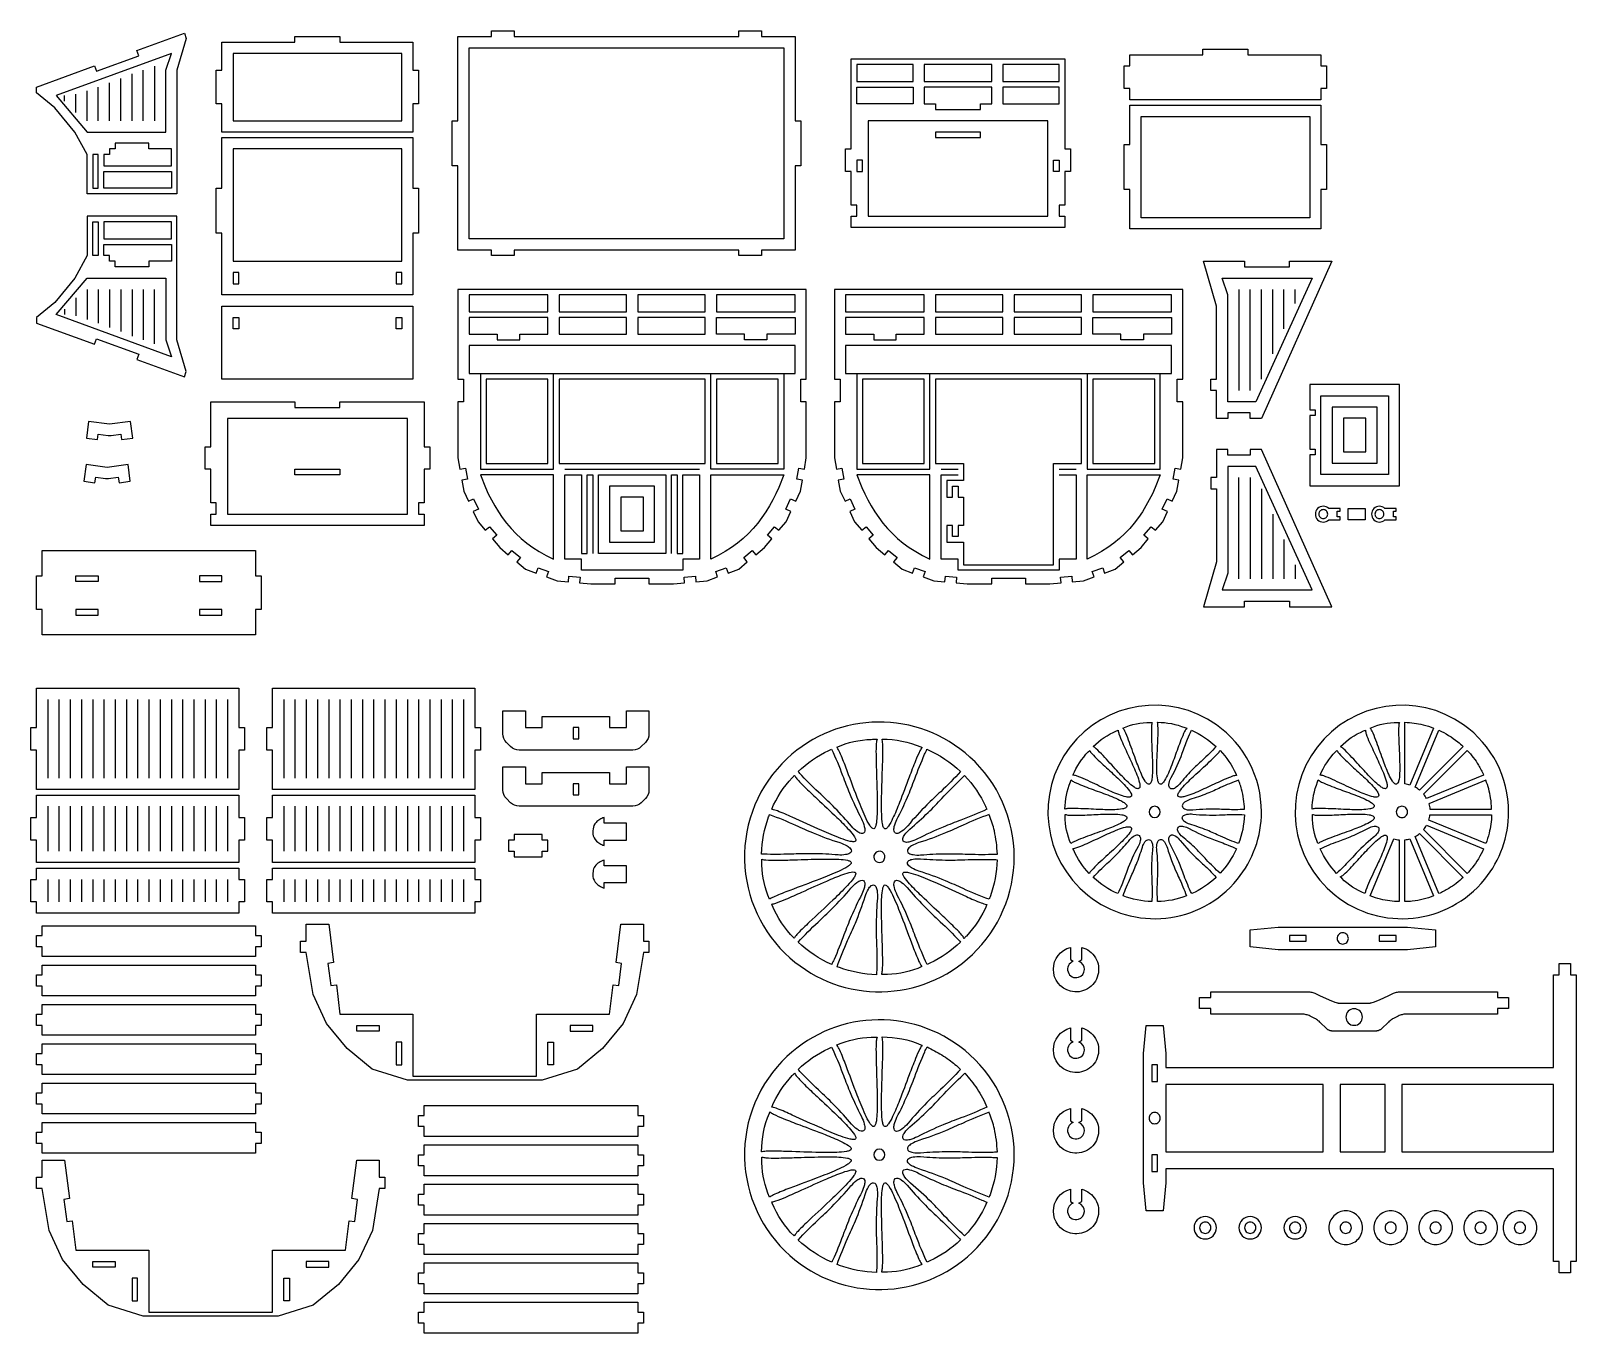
# Model space of a CAD drawing. Extents: x 67.1 to 101.4, y 38.5 to 67.5.
import ezdxf

# ---------------------------------------------------------------- set-up
doc = ezdxf.new("R2010")
doc.units = 0
doc.header["$MEASUREMENT"] = 0
doc.layers.get('0').update_dxf_attribs({"linetype": 'CONTINUOUS'})
doc.layers.add('ENGRAVE', color=1, linetype='CONTINUOUS')

msp = doc.modelspace()

# ---------------------------------------------------------------- linework, layer by layer
for points in [[(68.323, 63.883), (68.323, 64.758), (68.049, 65.256), (67.603, 65.797), (67.198, 66.133), (67.198, 66.258), (68.49, 66.728), (68.533, 66.611), (69.473, 66.953), (69.43, 67.07), (70.487, 67.455), (70.53, 67.338), (70.323, 66.633), (70.323, 63.883)], [(71.323, 65.258), (71.323, 65.883), (71.198, 65.883), (71.198, 66.633), (71.323, 66.633), (71.323, 67.258), (72.948, 67.258), (72.948, 67.383), (73.948, 67.383), (73.948, 67.258), (75.573, 67.258), (75.573, 66.633), (75.698, 66.633), (75.698, 65.883), (75.573, 65.883), (75.573, 65.258)], [(76.573, 62.633), (76.573, 64.508), (76.448, 64.508), (76.448, 65.508), (76.573, 65.508), (76.573, 67.383), (77.323, 67.383), (77.323, 67.508), (77.823, 67.508), (77.823, 67.383), (82.823, 67.383), (82.823, 67.508), (83.323, 67.508), (83.323, 67.383), (84.076, 67.383), (84.076, 65.508), (84.201, 65.508), (84.201, 64.508), (84.076, 64.508), (84.076, 62.633), (83.323, 62.633), (83.323, 62.508), (82.823, 62.508), (82.823, 62.633), (77.823, 62.633), (77.823, 62.508), (77.323, 62.508), (77.323, 62.633)], [(91.522, 65.978), (91.522, 66.228), (91.397, 66.228), (91.397, 66.728), (91.522, 66.728), (91.522, 66.978), (93.147, 66.978), (93.147, 67.103), (94.147, 67.103), (94.147, 66.978), (95.772, 66.978), (95.772, 66.728), (95.897, 66.728), (95.897, 66.228), (95.772, 66.228), (95.772, 65.978)], [(85.323, 63.133), (85.323, 63.383), (85.448, 63.383), (85.448, 63.633), (85.323, 63.633), (85.323, 64.383), (85.198, 64.383), (85.198, 64.883), (85.323, 64.883), (85.323, 66.883), (90.073, 66.883), (90.073, 64.883), (90.198, 64.883), (90.198, 64.383), (90.073, 64.383), (90.073, 63.633), (89.948, 63.633), (89.948, 63.383), (90.073, 63.383), (90.073, 63.133)], [(85.448, 66.758), (85.448, 66.383), (86.698, 66.383), (86.698, 66.758)], [(86.948, 66.758), (86.948, 66.383), (88.448, 66.383), (88.448, 66.758)], [(88.698, 66.758), (88.698, 66.383), (89.948, 66.383), (89.948, 66.758)], [(85.448, 66.258), (86.698, 66.258), (86.698, 65.883), (85.448, 65.883)], [(86.948, 66.258), (86.948, 65.883), (87.198, 65.883), (87.198, 65.758), (88.198, 65.758), (88.198, 65.883), (88.448, 65.883), (88.448, 66.258)], [(88.698, 66.258), (88.698, 65.883), (89.948, 65.883), (89.948, 66.258)], [(91.522, 63.103), (91.522, 63.978), (91.397, 63.978), (91.397, 64.978), (91.522, 64.978), (91.522, 65.853), (95.772, 65.853), (95.772, 64.978), (95.897, 64.978), (95.897, 63.978), (95.772, 63.978), (95.772, 63.103)], [(70.198, 64.508), (70.198, 64.883), (69.698, 64.883), (69.698, 65.008), (68.948, 65.008), (68.948, 64.883), (68.823, 64.883), (68.823, 64.758), (68.698, 64.758), (68.698, 64.508)], [(71.323, 61.633), (71.323, 63.008), (71.198, 63.008), (71.198, 64.008), (71.323, 64.008), (71.323, 65.133), (75.573, 65.133), (75.573, 64.008), (75.698, 64.008), (75.698, 63.008), (75.573, 63.008), (75.573, 61.633)], [(87.198, 65.258), (87.198, 65.133), (88.198, 65.133), (88.198, 65.258)], [(68.448, 64.758), (68.448, 64.008), (68.573, 64.008), (68.573, 64.758)], [(85.448, 64.633), (85.448, 64.383), (85.573, 64.383), (85.573, 64.633)], [(89.948, 64.383), (89.823, 64.383), (89.823, 64.633), (89.948, 64.633)], [(68.698, 64.008), (68.698, 64.383), (70.198, 64.383), (70.198, 64.008)], [(68.323, 63.383), (68.323, 62.508), (68.049, 62.01), (67.603, 61.469), (67.198, 61.133), (67.198, 61.008), (68.49, 60.538), (68.533, 60.655), (69.473, 60.313), (69.43, 60.196), (70.487, 59.811), (70.53, 59.928), (70.323, 60.633), (70.323, 63.383)], [(68.448, 62.508), (68.448, 63.258), (68.573, 63.258), (68.573, 62.508)], [(68.698, 63.258), (68.698, 62.883), (70.198, 62.883), (70.198, 63.258)], [(70.198, 62.758), (70.198, 62.383), (69.698, 62.383), (69.698, 62.258), (68.948, 62.258), (68.948, 62.383), (68.823, 62.383), (68.823, 62.508), (68.698, 62.508), (68.698, 62.758)], [(93.448, 58.883), (93.448, 59.508), (93.323, 59.508), (93.323, 59.758), (93.448, 59.758), (93.448, 61.383), (93.158, 62.383), (94.073, 62.383), (94.073, 62.258), (95.073, 62.258), (95.073, 62.383), (96.011, 62.383), (94.448, 58.883), (94.198, 58.883), (94.198, 59.008), (93.698, 59.008), (93.698, 58.883)], [(71.573, 61.883), (71.698, 61.883), (71.698, 62.133), (71.573, 62.133)], [(75.198, 62.133), (75.198, 61.883), (75.323, 61.883), (75.323, 62.133)], [(84.323, 58.008), (84.323, 59.258), (84.198, 59.258), (84.198, 59.758), (84.323, 59.758), (84.323, 61.758), (76.573, 61.758), (76.573, 59.758), (76.698, 59.758), (76.698, 59.258), (76.573, 59.258), (76.573, 58.008), (76.617, 57.762), (76.74, 57.784), (76.783, 57.537), (76.66, 57.516), (76.703, 57.269), (76.809, 57.043), (76.922, 57.096), (77.028, 56.869), (76.915, 56.816), (77.021, 56.59), (77.181, 56.398), (77.277, 56.479), (77.438, 56.287), (77.342, 56.207), (77.503, 56.015), (77.694, 55.854), (77.775, 55.95), (77.966, 55.79), (77.886, 55.694), (78.077, 55.533), (78.312, 55.448), (78.355, 55.565), (78.59, 55.48), (78.547, 55.362), (78.782, 55.277), (79.031, 55.255), (79.042, 55.379), (79.291, 55.357), (79.28, 55.233), (79.529, 55.211), (80.073, 55.211), (80.073, 55.336), (80.823, 55.336), (80.823, 55.211), (81.367, 55.211), (81.616, 55.233), (81.605, 55.357), (81.855, 55.379), (81.865, 55.255), (82.114, 55.277), (82.349, 55.362), (82.307, 55.48), (82.542, 55.565), (82.584, 55.448), (82.819, 55.533), (83.011, 55.694), (82.93, 55.79), (83.122, 55.95), (83.202, 55.854), (83.394, 56.015), (83.554, 56.207), (83.459, 56.287), (83.619, 56.479), (83.715, 56.398), (83.876, 56.59), (83.982, 56.816), (83.868, 56.869), (83.974, 57.096), (84.087, 57.043), (84.193, 57.269), (84.236, 57.516), (84.113, 57.537), (84.157, 57.784), (84.28, 57.762)], [(78.573, 61.258), (78.573, 61.633), (76.823, 61.633), (76.823, 61.258)], [(80.323, 61.258), (80.323, 61.633), (78.823, 61.633), (78.823, 61.258)], [(82.073, 61.258), (82.073, 61.633), (80.573, 61.633), (80.573, 61.258)], [(82.323, 61.258), (84.073, 61.258), (84.073, 61.633), (82.323, 61.633)], [(92.698, 58.008), (92.698, 59.258), (92.573, 59.258), (92.573, 59.758), (92.698, 59.758), (92.698, 61.758), (84.948, 61.758), (84.948, 59.758), (85.073, 59.758), (85.073, 59.258), (84.948, 59.258), (84.948, 58.008), (84.992, 57.762), (85.115, 57.784), (85.158, 57.537), (85.035, 57.516), (85.078, 57.269), (85.184, 57.043), (85.297, 57.096), (85.403, 56.869), (85.29, 56.816), (85.396, 56.59), (85.556, 56.398), (85.652, 56.479), (85.813, 56.287), (85.717, 56.207), (85.878, 56.015), (86.069, 55.854), (86.149, 55.95), (86.341, 55.79), (86.261, 55.694), (86.452, 55.533), (86.687, 55.448), (86.73, 55.565), (86.965, 55.48), (86.922, 55.362), (87.157, 55.277), (87.406, 55.255), (87.417, 55.379), (87.666, 55.357), (87.655, 55.233), (87.904, 55.211), (88.448, 55.211), (88.448, 55.336), (89.198, 55.336), (89.198, 55.211), (89.742, 55.211), (89.991, 55.233), (89.98, 55.357), (90.229, 55.379), (90.24, 55.255), (90.489, 55.277), (90.724, 55.362), (90.682, 55.48), (90.917, 55.565), (90.959, 55.448), (91.194, 55.533), (91.386, 55.694), (91.305, 55.79), (91.497, 55.95), (91.577, 55.854), (91.769, 56.015), (91.929, 56.207), (91.834, 56.287), (91.994, 56.479), (92.09, 56.398), (92.251, 56.59), (92.357, 56.816), (92.243, 56.869), (92.349, 57.096), (92.462, 57.043), (92.568, 57.269), (92.611, 57.516), (92.488, 57.537), (92.532, 57.784), (92.655, 57.762)], [(86.948, 61.258), (86.948, 61.633), (85.198, 61.633), (85.198, 61.258)], [(88.698, 61.258), (88.698, 61.633), (87.198, 61.633), (87.198, 61.258)], [(90.448, 61.258), (90.448, 61.633), (88.948, 61.633), (88.948, 61.258)], [(90.698, 61.258), (92.448, 61.258), (92.448, 61.633), (90.698, 61.633)], [(71.323, 59.758), (71.323, 61.383), (75.573, 61.383), (75.573, 59.758)], [(71.573, 60.883), (71.573, 61.133), (71.698, 61.133), (71.698, 60.883)], [(75.198, 60.883), (75.198, 61.133), (75.323, 61.133), (75.323, 60.883)], [(76.823, 61.133), (76.823, 60.758), (77.448, 60.758), (77.448, 60.633), (77.948, 60.633), (77.948, 60.758), (78.573, 60.758), (78.573, 61.133)], [(78.823, 61.133), (78.823, 60.758), (80.323, 60.758), (80.323, 61.133)], [(80.573, 61.133), (80.573, 60.758), (82.073, 60.758), (82.073, 61.133)], [(84.073, 61.133), (84.073, 60.758), (83.448, 60.758), (83.448, 60.633), (82.948, 60.633), (82.948, 60.758), (82.323, 60.758), (82.323, 61.133)], [(85.198, 61.133), (85.198, 60.758), (85.823, 60.758), (85.823, 60.633), (86.323, 60.633), (86.323, 60.758), (86.948, 60.758), (86.948, 61.133)], [(87.198, 61.133), (87.198, 60.758), (88.698, 60.758), (88.698, 61.133)], [(88.948, 61.133), (88.948, 60.758), (90.448, 60.758), (90.448, 61.133)], [(92.448, 61.133), (92.448, 60.758), (91.823, 60.758), (91.823, 60.633), (91.323, 60.633), (91.323, 60.758), (90.698, 60.758), (90.698, 61.133)], [(77.198, 59.758), (77.198, 57.883), (78.573, 57.883), (78.573, 59.758)], [(78.823, 59.758), (78.823, 57.883), (82.073, 57.883), (82.073, 59.758)], [(82.323, 59.758), (82.323, 57.883), (83.698, 57.883), (83.698, 59.758)], [(85.573, 59.758), (85.573, 57.883), (86.948, 57.883), (86.948, 59.758)], [(87.198, 59.758), (87.198, 57.883), (87.823, 57.883), (87.823, 57.508), (87.448, 57.508), (87.448, 57.133), (87.573, 57.133), (87.573, 57.383), (87.698, 57.383), (87.698, 57.133), (87.823, 57.133), (87.823, 56.508), (87.698, 56.508), (87.698, 56.258), (87.573, 56.258), (87.573, 56.508), (87.448, 56.508), (87.448, 56.133), (87.823, 56.133), (87.823, 55.633), (89.823, 55.633), (89.823, 57.883), (90.448, 57.883), (90.448, 59.758)], [(90.698, 59.758), (90.698, 57.883), (92.073, 57.883), (92.073, 59.758)], [(97.522, 59.641), (95.522, 59.641), (95.522, 59.079), (95.647, 59.079), (95.647, 58.954), (95.522, 58.954), (95.522, 58.204), (95.647, 58.204), (95.647, 58.079), (95.522, 58.079), (95.522, 57.391), (97.522, 57.391)], [(71.073, 56.508), (71.073, 56.758), (71.198, 56.758), (71.198, 57.008), (71.073, 57.008), (71.073, 57.758), (70.948, 57.758), (70.948, 58.258), (71.073, 58.258), (71.073, 59.258), (72.948, 59.258), (72.948, 59.133), (73.948, 59.133), (73.948, 59.258), (75.823, 59.258), (75.823, 58.258), (75.948, 58.258), (75.948, 57.758), (75.823, 57.758), (75.823, 57.008), (75.698, 57.008), (75.698, 56.758), (75.823, 56.758), (75.823, 56.508)], [(68.856, 58.51), (69.075, 58.539), (69.092, 58.415), (69.34, 58.448), (69.291, 58.82), (68.824, 58.758), (68.357, 58.82), (68.308, 58.448), (68.556, 58.415), (68.572, 58.539), (68.791, 58.51)], [(93.448, 58.196), (93.448, 57.571), (93.323, 57.571), (93.323, 57.321), (93.448, 57.321), (93.448, 55.696), (93.158, 54.696), (94.073, 54.696), (94.073, 54.821), (95.073, 54.821), (95.073, 54.696), (96.011, 54.696), (94.448, 58.196), (94.198, 58.196), (94.198, 58.071), (93.698, 58.071), (93.698, 58.196)], [(68.799, 57.55), (69.018, 57.579), (69.035, 57.455), (69.283, 57.488), (69.234, 57.86), (68.767, 57.798), (68.3, 57.86), (68.251, 57.488), (68.499, 57.455), (68.515, 57.579), (68.734, 57.55)], [(72.948, 57.633), (72.948, 57.758), (73.948, 57.758), (73.948, 57.633)], [(96.378, 56.883), (96.753, 56.883), (96.753, 56.633), (96.378, 56.633)], [(67.323, 54.071), (67.323, 54.633), (67.198, 54.633), (67.198, 55.383), (67.323, 55.383), (67.323, 55.946), (72.073, 55.946), (72.073, 55.383), (72.198, 55.383), (72.198, 54.633), (72.073, 54.633), (72.073, 54.071)], [(68.073, 55.258), (68.073, 55.383), (68.573, 55.383), (68.573, 55.258)], [(70.823, 55.383), (70.823, 55.258), (71.323, 55.258), (71.323, 55.383)], [(68.073, 54.633), (68.073, 54.508), (68.573, 54.508), (68.573, 54.633)], [(70.823, 54.633), (70.823, 54.508), (71.323, 54.508), (71.323, 54.633)], [(67.198, 50.633), (67.198, 51.508), (67.073, 51.508), (67.073, 52.008), (67.198, 52.008), (67.198, 52.883), (71.698, 52.883), (71.698, 52.008), (71.823, 52.008), (71.823, 51.508), (71.698, 51.508), (71.698, 50.633)], [(72.448, 50.633), (72.448, 51.508), (72.323, 51.508), (72.323, 52.008), (72.448, 52.008), (72.448, 52.883), (76.948, 52.883), (76.948, 52.008), (77.073, 52.008), (77.073, 51.508), (76.948, 51.508), (76.948, 50.633)], [(79.136, 52.008), (79.136, 51.758), (79.261, 51.758), (79.261, 52.008)], [(79.136, 50.76), (79.136, 50.51), (79.261, 50.51), (79.261, 50.76)], [(67.198, 49.008), (67.198, 49.508), (67.073, 49.508), (67.073, 50.008), (67.198, 50.008), (67.198, 50.508), (71.698, 50.508), (71.698, 50.008), (71.823, 50.008), (71.823, 49.508), (71.698, 49.508), (71.698, 49.008)], [(72.448, 49.008), (72.448, 49.508), (72.323, 49.508), (72.323, 50.008), (72.448, 50.008), (72.448, 50.508), (76.948, 50.508), (76.948, 50.008), (77.073, 50.008), (77.073, 49.508), (76.948, 49.508), (76.948, 49.008)], [(77.823, 49.633), (77.823, 49.508), (77.698, 49.508), (77.698, 49.258), (77.823, 49.258), (77.823, 49.133), (78.448, 49.133), (78.448, 49.258), (78.573, 49.258), (78.573, 49.508), (78.448, 49.508), (78.448, 49.633)], [(67.198, 47.883), (67.198, 48.133), (67.073, 48.133), (67.073, 48.633), (67.198, 48.633), (67.198, 48.883), (71.698, 48.883), (71.698, 48.633), (71.823, 48.633), (71.823, 48.133), (71.698, 48.133), (71.698, 47.883)], [(72.448, 47.883), (72.448, 48.133), (72.323, 48.133), (72.323, 48.633), (72.448, 48.633), (72.448, 48.883), (76.948, 48.883), (76.948, 48.633), (77.073, 48.633), (77.073, 48.133), (76.948, 48.133), (76.948, 47.883)], [(67.323, 46.914), (67.323, 47.133), (67.198, 47.133), (67.198, 47.383), (67.323, 47.383), (67.323, 47.602), (72.073, 47.602), (72.073, 47.383), (72.198, 47.383), (72.198, 47.133), (72.073, 47.133), (72.073, 46.914)], [(78.448, 44.165), (75.448, 44.165), (74.665, 44.414), (74.108, 44.869), (73.651, 45.427), (73.352, 46.071), (73.198, 47.008), (73.073, 47.008), (73.073, 47.258), (73.198, 47.258), (73.198, 47.633), (73.698, 47.633), (73.806, 46.78), (73.682, 46.765), (73.744, 46.269), (73.868, 46.284), (73.948, 45.633), (75.573, 45.633), (75.573, 44.258), (78.323, 44.258), (78.323, 45.633), (79.948, 45.633), (80.029, 46.284), (80.153, 46.269), (80.215, 46.765), (80.091, 46.78), (80.198, 47.633), (80.698, 47.633), (80.698, 47.258), (80.823, 47.258), (80.823, 47.008), (80.698, 47.008), (80.545, 46.071), (80.246, 45.427), (79.789, 44.869), (79.231, 44.414)], [(95.069, 47.069), (94.819, 47.069), (94.194, 47.132), (94.194, 47.507), (94.819, 47.569), (97.694, 47.569), (98.319, 47.507), (98.319, 47.132), (97.694, 47.069), (97.444, 47.069), (97.069, 47.069), (95.444, 47.069)], [(95.444, 47.382), (95.069, 47.382), (95.069, 47.257), (95.444, 47.257)], [(97.444, 47.382), (97.069, 47.382), (97.069, 47.257), (97.444, 47.257)], [(91.886, 41.258), (91.823, 41.883), (91.823, 44.758), (91.886, 45.383), (92.261, 45.383), (92.323, 44.758), (92.323, 44.446), (100.948, 44.446), (100.948, 46.508), (101.073, 46.508), (101.073, 46.758), (101.323, 46.758), (101.323, 46.508), (101.448, 46.508), (101.448, 40.133), (101.323, 40.133), (101.323, 39.883), (101.073, 39.883), (101.073, 40.133), (100.948, 40.133), (100.948, 42.196), (92.323, 42.196), (92.323, 41.883), (92.261, 41.258)], [(67.323, 46.039), (67.323, 46.258), (67.198, 46.258), (67.198, 46.508), (67.323, 46.508), (67.323, 46.727), (72.073, 46.727), (72.073, 46.508), (72.198, 46.508), (72.198, 46.258), (72.073, 46.258), (72.073, 46.039)], [(93.073, 45.758), (93.073, 46.008), (93.323, 46.008), (93.323, 46.133), (95.483, 46.133), (95.505, 46.132), (95.527, 46.131), (95.549, 46.127), (95.571, 46.123), (95.592, 46.117), (95.613, 46.11), (95.633, 46.102), (95.654, 46.093), (95.743, 46.048), (95.952, 45.955), (96.081, 45.904), (96.108, 45.895), (96.132, 45.888), (96.142, 45.886), (96.15, 45.884), (96.154, 45.883), (96.158, 45.882), (96.161, 45.882), (96.164, 45.882), (96.859, 45.882), (96.862, 45.882), (96.865, 45.882), (96.869, 45.883), (96.873, 45.884), (96.882, 45.886), (96.892, 45.888), (96.915, 45.895), (96.942, 45.904), (97.071, 45.955), (97.279, 46.048), (97.368, 46.093), (97.388, 46.102), (97.408, 46.11), (97.429, 46.117), (97.451, 46.123), (97.472, 46.127), (97.494, 46.131), (97.516, 46.132), (97.538, 46.133), (99.698, 46.133), (99.698, 46.008), (99.948, 46.008), (99.948, 45.758), (99.698, 45.758), (99.698, 45.633), (97.663, 45.633), (97.641, 45.632), (97.619, 45.631), (97.597, 45.627), (97.576, 45.623), (97.554, 45.617), (97.533, 45.61), (97.513, 45.602), (97.493, 45.593), (97.403, 45.548), (97.384, 45.538), (97.364, 45.527), (97.346, 45.515), (97.327, 45.502), (97.31, 45.489), (97.292, 45.475), (97.276, 45.46), (97.26, 45.445), (97.137, 45.322), (97.129, 45.314), (97.121, 45.307), (97.112, 45.301), (97.104, 45.295), (97.095, 45.289), (97.085, 45.284), (97.076, 45.279), (97.066, 45.275), (97.056, 45.271), (97.046, 45.267), (97.036, 45.265), (97.026, 45.262), (97.015, 45.26), (97.005, 45.259), (96.994, 45.258), (96.983, 45.258), (96.038, 45.258), (96.027, 45.258), (96.017, 45.259), (96.006, 45.26), (95.995, 45.262), (95.985, 45.265), (95.975, 45.267), (95.965, 45.271), (95.955, 45.275), (95.945, 45.279), (95.936, 45.284), (95.927, 45.289), (95.918, 45.295), (95.909, 45.301), (95.901, 45.307), (95.892, 45.314), (95.885, 45.322), (95.762, 45.445), (95.746, 45.46), (95.729, 45.475), (95.712, 45.489), (95.694, 45.502), (95.676, 45.515), (95.657, 45.527), (95.638, 45.538), (95.618, 45.548), (95.529, 45.593), (95.508, 45.602), (95.488, 45.61), (95.467, 45.617), (95.446, 45.623), (95.424, 45.627), (95.402, 45.631), (95.38, 45.632), (95.358, 45.633), (93.323, 45.633), (93.323, 45.758)], [(67.323, 45.164), (67.323, 45.383), (67.198, 45.383), (67.198, 45.633), (67.323, 45.633), (67.323, 45.852), (72.073, 45.852), (72.073, 45.633), (72.198, 45.633), (72.198, 45.383), (72.073, 45.383), (72.073, 45.164)], [(74.323, 45.383), (74.823, 45.383), (74.823, 45.258), (74.323, 45.258)], [(79.573, 45.383), (79.073, 45.383), (79.073, 45.258), (79.573, 45.258)], [(67.323, 44.289), (67.323, 44.508), (67.198, 44.508), (67.198, 44.758), (67.323, 44.758), (67.323, 44.977), (72.073, 44.977), (72.073, 44.758), (72.198, 44.758), (72.198, 44.508), (72.073, 44.508), (72.073, 44.289)], [(75.323, 45.008), (75.198, 45.008), (75.198, 44.508), (75.323, 44.508)], [(78.573, 45.008), (78.698, 45.008), (78.698, 44.508), (78.573, 44.508)], [(92.011, 44.508), (92.011, 44.133), (92.136, 44.133), (92.136, 44.508)], [(67.323, 43.414), (67.323, 43.633), (67.198, 43.633), (67.198, 43.883), (67.323, 43.883), (67.323, 44.102), (72.073, 44.102), (72.073, 43.883), (72.198, 43.883), (72.198, 43.633), (72.073, 43.633), (72.073, 43.414)], [(92.323, 44.071), (92.323, 42.571), (95.823, 42.571), (95.823, 44.071)], [(96.198, 44.071), (96.198, 42.571), (97.198, 42.571), (97.198, 44.071)], [(97.573, 44.071), (97.573, 42.571), (100.948, 42.571), (100.948, 44.071)], [(75.823, 42.914), (75.823, 43.133), (75.698, 43.133), (75.698, 43.383), (75.823, 43.383), (75.823, 43.602), (80.573, 43.602), (80.573, 43.383), (80.698, 43.383), (80.698, 43.133), (80.573, 43.133), (80.573, 42.914)], [(67.323, 42.539), (67.323, 42.758), (67.198, 42.758), (67.198, 43.008), (67.323, 43.008), (67.323, 43.227), (72.073, 43.227), (72.073, 43.008), (72.198, 43.008), (72.198, 42.758), (72.073, 42.758), (72.073, 42.539)], [(75.823, 42.039), (75.823, 42.258), (75.698, 42.258), (75.698, 42.508), (75.823, 42.508), (75.823, 42.727), (80.573, 42.727), (80.573, 42.508), (80.698, 42.508), (80.698, 42.258), (80.573, 42.258), (80.573, 42.039)], [(72.573, 38.915), (69.573, 38.915), (68.79, 39.164), (68.233, 39.619), (67.776, 40.177), (67.477, 40.821), (67.323, 41.758), (67.198, 41.758), (67.198, 42.008), (67.323, 42.008), (67.323, 42.383), (67.823, 42.383), (67.931, 41.53), (67.807, 41.515), (67.869, 41.019), (67.993, 41.034), (68.073, 40.383), (69.698, 40.383), (69.698, 39.008), (72.448, 39.008), (72.448, 40.383), (74.073, 40.383), (74.154, 41.034), (74.278, 41.019), (74.34, 41.515), (74.216, 41.53), (74.323, 42.383), (74.823, 42.383), (74.823, 42.008), (74.948, 42.008), (74.948, 41.758), (74.823, 41.758), (74.67, 40.821), (74.371, 40.177), (73.914, 39.619), (73.356, 39.164)], [(92.011, 42.508), (92.011, 42.133), (92.136, 42.133), (92.136, 42.508)], [(75.823, 41.164), (75.823, 41.383), (75.698, 41.383), (75.698, 41.633), (75.823, 41.633), (75.823, 41.852), (80.573, 41.852), (80.573, 41.633), (80.698, 41.633), (80.698, 41.383), (80.573, 41.383), (80.573, 41.164)], [(75.823, 40.289), (75.823, 40.508), (75.698, 40.508), (75.698, 40.758), (75.823, 40.758), (75.823, 40.977), (80.573, 40.977), (80.573, 40.758), (80.698, 40.758), (80.698, 40.508), (80.573, 40.508), (80.573, 40.289)], [(68.448, 40.133), (68.948, 40.133), (68.948, 40.008), (68.448, 40.008)], [(73.698, 40.133), (73.198, 40.133), (73.198, 40.008), (73.698, 40.008)], [(75.823, 39.414), (75.823, 39.633), (75.698, 39.633), (75.698, 39.883), (75.823, 39.883), (75.823, 40.102), (80.573, 40.102), (80.573, 39.883), (80.698, 39.883), (80.698, 39.633), (80.573, 39.633), (80.573, 39.414)], [(69.448, 39.758), (69.323, 39.758), (69.323, 39.258), (69.448, 39.258)], [(72.698, 39.758), (72.823, 39.758), (72.823, 39.258), (72.698, 39.258)], [(75.823, 38.539), (75.823, 38.758), (75.698, 38.758), (75.698, 39.008), (75.823, 39.008), (75.823, 39.227), (80.573, 39.227), (80.573, 39.008), (80.698, 39.008), (80.698, 38.758), (80.573, 38.758), (80.573, 38.539)]]:
    msp.add_lwpolyline(points, close=True)
for points in [[(95.945, 56.883, 0.41271), (95.699, 56.881, 0.41271), (95.699, 56.634, 0.41145), (95.945, 56.633), (96.198, 56.633), (96.198, 56.696), (96.136, 56.696), (96.136, 56.821), (96.198, 56.821), (96.198, 56.883)], [(95.823, 56.658, 0.414214), (95.923, 56.758, 0.414214), (95.823, 56.858, 0.414214), (95.723, 56.758, 0.414214)], [(97.195, 56.883, 0.41271), (96.949, 56.881, 0.41271), (96.949, 56.634, 0.41145), (97.195, 56.633), (97.448, 56.633), (97.448, 56.696), (97.386, 56.696), (97.386, 56.821), (97.448, 56.821), (97.448, 56.883)], [(97.073, 56.658, 0.414214), (97.173, 56.758, 0.414214), (97.073, 56.858, 0.414214), (96.973, 56.758, 0.414214)], [(77.573, 52.383), (78.073, 52.383), (78.073, 52.008), (78.448, 52.008), (78.448, 52.258), (79.948, 52.258), (79.948, 52.008), (80.323, 52.008), (80.323, 52.383), (80.823, 52.383), (80.823, 51.868, -0.198916), (80.745, 51.68), (80.651, 51.586, -0.198915), (80.463, 51.508), (77.933, 51.508, -0.198915), (77.745, 51.586), (77.651, 51.68, -0.198914), (77.573, 51.868)], [(94.448, 50.133, 0.243282), (93.446, 52.07, 0.404072), (90.187, 51.575, 0.407608), (90.586, 48.282, 0.412885), (93.915, 48.635, 0.172941)], [(99.948, 50.133, 0.243282), (98.946, 52.07, 0.404072), (95.687, 51.575, 0.407609), (96.086, 48.282, 0.412885), (99.415, 48.635, 0.172941)], [(88.948, 49.133, 0.21178), (87.964, 51.354, 0.391929), (83.892, 51.317, 0.213524), (82.949, 49.058, 0.208326), (83.959, 46.888, 0.390197), (88.017, 46.962, 0.205517)], [(90.707, 51.588, -0.09623), (91.222, 51.935), (91.261, 51.951, 0.07041), (91.279, 51.868, 0.026017), (91.354, 51.679, 0.005895), (91.521, 51.318, -0.016027), (91.679, 50.956, -0.036448), (91.735, 50.783, -0.077155), (91.744, 50.698, -0.192541), (91.729, 50.659, -0.24616), (91.687, 50.651, -0.091184), (91.615, 50.686, -0.041205), (91.481, 50.796, -0.017959), (91.232, 51.052, 0.003012), (90.924, 51.389, 0.023918), (90.771, 51.54, 0.055117)], [(91.368, 52, -0.099565), (91.976, 52.125), (92.019, 52.125, 0.070307), (92.003, 52.041, 0.025895), (92, 51.837, 0.005837), (92.016, 51.439, -0.01601), (92.024, 51.044, -0.036411), (92.01, 50.862, -0.07724), (91.985, 50.78, -0.193502), (91.956, 50.75, -0.246041), (91.914, 50.759, -0.090618), (91.861, 50.819, -0.040959), (91.78, 50.972, -0.017856), (91.648, 51.304, 0.003032), (91.492, 51.733, 0.023885), (91.409, 51.931, 0.055063)], [(92.136, 52.128, -0.093763), (92.745, 52.01), (92.785, 51.994, 0.070307), (92.739, 51.922, 0.026135), (92.658, 51.735, 0.005976), (92.521, 51.362, -0.015999), (92.377, 50.995, -0.036365), (92.294, 50.833, -0.07668), (92.241, 50.766, -0.192132), (92.202, 50.749, -0.247601), (92.167, 50.773, -0.092119), (92.14, 50.848, -0.041009), (92.123, 51.021, -0.018067), (92.128, 51.378, 0.002962), (92.148, 51.834, 0.023921), (92.147, 52.049, 0.055321)], [(92.894, 51.951, -0.081762), (93.438, 51.589, -0.024137), (93.135, 51.282, 0.011756), (92.894, 51.053, 0.022775), (92.624, 50.749, -0.081665), (92.528, 50.666, -0.147369), (92.453, 50.644, -0.337047), (92.394, 50.696, -0.114833), (92.394, 50.775, -0.073818), (92.443, 50.902, 0.036955), (92.685, 51.438, -0.010558), (92.806, 51.755, -0.012707)], [(96.207, 51.588, -0.096231), (96.722, 51.935), (96.761, 51.951, 0.07041), (96.779, 51.868, 0.026017), (96.854, 51.679, 0.005895), (97.021, 51.318, -0.016027), (97.179, 50.956, -0.036448), (97.235, 50.783, -0.077154), (97.244, 50.698, -0.19254), (97.229, 50.659, -0.246161), (97.187, 50.651, -0.091185), (97.115, 50.686, -0.041205), (96.981, 50.796, -0.017959), (96.732, 51.052, 0.003012), (96.424, 51.389, 0.023918), (96.271, 51.54, 0.055118)], [(96.868, 52, -0.099565), (97.476, 52.125), (97.519, 52.125, 0.070307), (97.503, 52.041, 0.025895), (97.5, 51.837, 0.005837), (97.516, 51.439, -0.01601), (97.524, 51.044, -0.036411), (97.51, 50.862, -0.07724), (97.485, 50.78, -0.193504), (97.456, 50.75, -0.24604), (97.414, 50.759, -0.090617), (97.361, 50.819, -0.040959), (97.28, 50.972, -0.017856), (97.148, 51.304, 0.003032), (96.992, 51.733, 0.023885), (96.909, 51.931, 0.055063)], [(97.636, 52.128, -0.053553), (98.047, 52.073, -0.032919), (98.279, 52), (97.753, 50.731, 0.049855), (97.636, 50.755)], [(98.394, 51.951, -0.063904), (98.816, 51.695, -0.021632), (98.939, 51.588), (97.968, 50.616, 0.049792), (97.869, 50.683)], [(85.004, 51.576, -0.095029), (85.766, 51.748, -0.012169), (85.896, 51.75, 0.058538), (85.88, 51.659, 0.023125), (85.874, 51.417, 0.00662), (85.883, 51.026, -0.004803), (85.9, 50.421, -0.017644), (85.895, 50.032, -0.040554), (85.873, 49.841, -0.081454), (85.85, 49.779, -0.243498), (85.822, 49.757, -0.198617), (85.786, 49.773, -0.071237), (85.735, 49.836, -0.035072), (85.632, 50.029, -0.015759), (85.455, 50.457, -0.001102), (85.202, 51.129, 0.015937), (85.067, 51.459, 0.036348), (85.012, 51.565)], [(86.011, 51.753, -0.100712), (86.873, 51.58), (86.9, 51.568, 0.058805), (86.851, 51.491, 0.023291), (86.753, 51.27, 0.006699), (86.611, 50.906, -0.004741), (86.396, 50.341, -0.017578), (86.244, 49.984, -0.040394), (86.15, 49.816, -0.080995), (86.106, 49.767, -0.242503), (86.071, 49.758, -0.199662), (86.044, 49.786, -0.071689), (86.02, 49.863, -0.035245), (86, 50.082, -0.015833), (86, 50.545, -0.001152), (86.022, 51.263, 0.015881), (86.024, 51.621, 0.036248), (86.014, 51.74)], [(84.14, 51.03, -0.0811), (84.823, 51.498, -0.007919), (84.887, 51.526, -0.019395), (85.13, 50.947, 0.007964), (85.284, 50.552, 0.02097), (85.549, 49.981, -0.055565), (85.614, 49.812, -0.095384), (85.623, 49.712, -0.199945), (85.597, 49.663, -0.220985), (85.541, 49.655, -0.098592), (85.453, 49.699, -0.054984), (85.329, 49.813, 0.015697), (84.961, 50.22, 0.012322), (84.646, 50.525, -0.01614), (84.224, 50.94, -0.003727)], [(87.007, 51.527, -0.084092), (87.755, 51.031, -0.019446), (87.313, 50.584, 0.007978), (87.005, 50.291, 0.021038), (86.579, 49.827, -0.055487), (86.448, 49.702, -0.095059), (86.359, 49.655, -0.199296), (86.304, 49.66, -0.221639), (86.274, 49.709, -0.098933), (86.281, 49.807, -0.055064), (86.339, 49.965, 0.015637), (86.574, 50.461, 0.012299), (86.735, 50.867, -0.016105), (86.956, 51.415, -0.003715)], [(90.255, 50.954, -0.092933), (90.597, 51.472), (90.627, 51.503, 0.070364), (90.675, 51.433, 0.026043), (90.817, 51.286, 0.005927), (91.109, 51.016, -0.015985), (91.394, 50.743, -0.036383), (91.513, 50.604, -0.077029), (91.554, 50.529, -0.192453), (91.554, 50.487, -0.246597), (91.518, 50.464, -0.091164), (91.439, 50.468, -0.041164), (91.273, 50.519, -0.017945), (90.945, 50.66, 0.002975), (90.531, 50.853, 0.023842), (90.333, 50.934, 0.055062)], [(93.528, 51.499, -0.096223), (93.875, 50.985), (93.891, 50.945, 0.070195), (93.808, 50.927, 0.025969), (93.619, 50.852, 0.005881), (93.258, 50.686, -0.01602), (92.896, 50.527, -0.036385), (92.723, 50.471, -0.076886), (92.638, 50.462, -0.193248), (92.599, 50.478, -0.247055), (92.591, 50.52, -0.091537), (92.626, 50.591, -0.041283), (92.736, 50.725, -0.01797), (92.992, 50.974, 0.003023), (93.329, 51.283, 0.023953), (93.48, 51.435, 0.055242)], [(95.755, 50.954, -0.092933), (96.097, 51.472), (96.127, 51.503, 0.070364), (96.175, 51.433, 0.026043), (96.317, 51.286, 0.005927), (96.609, 51.016, -0.015985), (96.894, 50.743, -0.036383), (97.013, 50.604, -0.077028), (97.054, 50.529, -0.192453), (97.054, 50.487, -0.246597), (97.018, 50.464, -0.091164), (96.939, 50.468, -0.041164), (96.773, 50.519, -0.017945), (96.445, 50.66, 0.002975), (96.031, 50.853, 0.023842), (95.833, 50.934, 0.055062)], [(99.028, 51.499, -0.054313), (99.278, 51.174, -0.034954), (99.391, 50.954), (98.123, 50.429, 0.05162), (98.056, 50.528)], [(77.573, 51.135), (78.073, 51.135), (78.073, 50.76), (78.448, 50.76), (78.448, 51.01), (79.948, 51.01), (79.948, 50.76), (80.323, 50.76), (80.323, 51.135), (80.823, 51.135), (80.823, 50.621, -0.198917), (80.745, 50.432), (80.651, 50.338, -0.198915), (80.463, 50.26), (77.933, 50.26, -0.198916), (77.745, 50.338), (77.651, 50.432, -0.198914), (77.573, 50.621)], [(83.554, 50.192, -0.094067), (84.011, 50.894, -0.006452), (84.061, 50.946, 0.058482), (84.114, 50.871, 0.023194), (84.281, 50.695, 0.006665), (84.564, 50.425, -0.00477), (85.003, 50.01, -0.017606), (85.275, 49.732, -0.04042), (85.394, 49.581, -0.080937), (85.423, 49.521, -0.241843), (85.418, 49.485, -0.200125), (85.382, 49.471, -0.071746), (85.301, 49.479, -0.035234), (85.092, 49.543, -0.015816), (84.665, 49.72, -0.001131), (84.01, 50.016, 0.015925), (83.681, 50.155, 0.03639), (83.568, 50.19)], [(87.845, 50.941, -0.081098), (88.313, 50.258, -0.007918), (88.341, 50.194, -0.019395), (87.763, 49.951, 0.007964), (87.367, 49.798, 0.020971), (86.796, 49.532, -0.055566), (86.628, 49.467, -0.095385), (86.528, 49.458, -0.199944), (86.478, 49.484, -0.220982), (86.47, 49.541, -0.098593), (86.514, 49.628, -0.054985), (86.628, 49.752, 0.015697), (87.035, 50.121, 0.012323), (87.34, 50.435, -0.01614), (87.755, 50.857, -0.003727)], [(90.078, 50.196, -0.093765), (90.197, 50.805), (90.213, 50.845, 0.070315), (90.284, 50.799, 0.026137), (90.471, 50.718, 0.005977), (90.844, 50.58, -0.015998), (91.211, 50.437, -0.036365), (91.374, 50.354, -0.076691), (91.44, 50.301, -0.192187), (91.457, 50.262, -0.247561), (91.433, 50.227, -0.092095), (91.358, 50.2, -0.041002), (91.185, 50.183, -0.018065), (90.828, 50.188, 0.002961), (90.372, 50.208, 0.023916), (90.157, 50.207, 0.055306)], [(93.94, 50.839, 0.023635), (93.54, 50.675, -0.012281), (93.237, 50.54, -0.022898), (92.853, 50.407, 0.081859), (92.739, 50.349, 0.148138), (92.69, 50.288, 0.336526), (92.716, 50.214, 0.122722), (92.799, 50.183, 0.066157), (92.925, 50.181, -0.036883), (93.514, 50.199, 0.011922), (93.873, 50.19, 0.011565), (94.071, 50.196, 0.053394), (94.006, 50.642, 0.022162), (93.968, 50.763, 0.046501), (93.947, 50.815, -0.0553)], [(95.578, 50.196, -0.093765), (95.697, 50.805), (95.713, 50.845, 0.070315), (95.784, 50.799, 0.026137), (95.971, 50.718, 0.005977), (96.344, 50.58, -0.015998), (96.711, 50.437, -0.036365), (96.874, 50.354, -0.076691), (96.94, 50.301, -0.192187), (96.957, 50.262, -0.247562), (96.933, 50.227, -0.092096), (96.858, 50.2, -0.041002), (96.685, 50.183, -0.018065), (96.328, 50.188, 0.002961), (95.872, 50.208, 0.023916), (95.657, 50.207, 0.055306)], [(99.44, 50.839), (98.171, 50.313, -0.053218), (98.195, 50.196), (99.568, 50.196, 0.034923), (99.547, 50.446, 0.057453)], [(92.198, 50.133, 0.413694), (92.073, 50.258, 0.413694), (91.948, 50.133, 0.413694), (92.073, 50.008, 0.413694)], [(97.698, 50.133, 0.414214), (97.573, 50.258, 0.414214), (97.448, 50.133, 0.414214), (97.573, 50.008, 0.414214)], [(79.823, 50.008, 0.021616), (79.733, 49.966, 0.08231), (79.645, 49.901, 0.158207), (79.578, 49.754, 0.097463), (79.585, 49.602, 0.177471), (79.688, 49.457, 0.02745), (79.731, 49.429, 0.020909), (79.823, 49.383), (79.823, 49.508), (80.323, 49.508), (80.323, 49.883), (79.823, 49.883)], [(83.328, 49.196, -0.080926), (83.485, 50.023, -0.006161), (83.505, 50.075, -0.019468), (84.086, 49.838, 0.007993), (84.475, 49.666, 0.021052), (85.066, 49.451, -0.055552), (85.231, 49.377, -0.095381), (85.308, 49.313, -0.199994), (85.325, 49.26, -0.220989), (85.291, 49.214, -0.098561), (85.198, 49.183, -0.054961), (85.03, 49.176, 0.015624), (84.481, 49.204, 0.012271), (84.043, 49.197, -0.016076), (83.451, 49.191, -0.003712)], [(88.391, 50.077, 0.019109), (87.809, 49.838, -0.008366), (87.421, 49.666, -0.021161), (86.83, 49.451, 0.055541), (86.665, 49.377, 0.095456), (86.588, 49.313, 0.200243), (86.571, 49.26, 0.220828), (86.605, 49.214, 0.09843), (86.698, 49.183, 0.054919), (86.867, 49.176, -0.015643), (87.416, 49.204, -0.012199), (87.854, 49.197, 0.016088), (88.449, 49.192, 0.003692), (88.573, 49.196, 0.041816), (88.507, 49.712, 0.043776), (88.399, 50.051, -0.01839)], [(90.206, 49.428, -0.099534), (90.082, 50.036), (90.081, 50.079, 0.069908), (90.165, 50.063, 0.02587), (90.369, 50.06, 0.005829), (90.766, 50.076, -0.016058), (91.161, 50.084, -0.036407), (91.343, 50.069, -0.076829), (91.425, 50.045, -0.192741), (91.455, 50.016, -0.247519), (91.446, 49.974, -0.091694), (91.387, 49.921, -0.04131), (91.234, 49.84, -0.017962), (90.902, 49.708, 0.00306), (90.473, 49.552, 0.024038), (90.275, 49.469, 0.055453)], [(94.068, 50.071, -0.082819), (93.941, 49.429, -0.024196), (93.541, 49.592, 0.011783), (93.238, 49.726, 0.022842), (92.853, 49.859, -0.081778), (92.74, 49.917, -0.147303), (92.691, 49.978, -0.33666), (92.716, 50.052, -0.11501), (92.79, 50.082, -0.07396), (92.925, 50.085, 0.036957), (93.514, 50.067, -0.010559), (93.853, 50.076, -0.01271)], [(95.706, 49.428, -0.099534), (95.582, 50.036), (95.581, 50.079, 0.069908), (95.665, 50.063, 0.02587), (95.869, 50.06, 0.005829), (96.266, 50.076, -0.016058), (96.661, 50.084, -0.036406), (96.843, 50.069, -0.076828), (96.925, 50.045, -0.19274), (96.955, 50.016, -0.247519), (96.946, 49.974, -0.091694), (96.887, 49.921, -0.04131), (96.734, 49.84, -0.017962), (96.402, 49.708, 0.00306), (95.973, 49.552, 0.024038), (95.775, 49.469, 0.055454)], [(99.568, 50.071, -0.053554), (99.513, 49.659, -0.032921), (99.44, 49.428), (98.171, 49.953, 0.050043), (98.195, 50.071)], [(90.619, 48.767, -0.096214), (90.272, 49.282), (90.255, 49.321, 0.070195), (90.338, 49.339, 0.025968), (90.527, 49.414, 0.00588), (90.888, 49.58, -0.01602), (91.25, 49.739, -0.036386), (91.423, 49.795, -0.07689), (91.508, 49.804, -0.193258), (91.547, 49.788, -0.247045), (91.555, 49.747, -0.091533), (91.521, 49.675, -0.041282), (91.41, 49.541, -0.017969), (91.154, 49.292, 0.003023), (90.818, 48.984, 0.023954), (90.666, 48.831, 0.055241)], [(91.252, 48.315, -0.081764), (90.708, 48.677, -0.024137), (91.012, 48.984, 0.011756), (91.252, 49.213, 0.022775), (91.522, 49.518, -0.081665), (91.619, 49.601, -0.147369), (91.694, 49.622, -0.337046), (91.752, 49.57, -0.114833), (91.752, 49.491, -0.073818), (91.703, 49.365, 0.036955), (91.461, 48.828, -0.010558), (91.34, 48.512, -0.012707)], [(92.011, 48.138, -0.082822), (91.37, 48.266, -0.024195), (91.532, 48.665, 0.011782), (91.666, 48.969, 0.022842), (91.799, 49.353, -0.081772), (91.857, 49.466, -0.14726), (91.918, 49.515, -0.33667), (91.992, 49.49, -0.115045), (92.022, 49.417, -0.073971), (92.025, 49.281, 0.036963), (92.007, 48.692, -0.010562), (92.016, 48.353, -0.012712)], [(92.779, 48.266, -0.088912), (92.138, 48.138, -0.023984), (92.135, 48.57, 0.011689), (92.143, 48.902, 0.02261), (92.119, 49.309, -0.081424), (92.128, 49.436, -0.147319), (92.166, 49.504, -0.337844), (92.244, 49.509, -0.114628), (92.3, 49.453, -0.073572), (92.355, 49.329, 0.037), (92.563, 48.777, -0.010572), (92.702, 48.467, -0.012721)], [(93.439, 48.678, -0.085642), (92.896, 48.316, -0.024071), (92.728, 48.713, 0.011729), (92.608, 49.023, 0.022704), (92.431, 49.389, -0.081669), (92.391, 49.509, -0.147437), (92.4, 49.587, -0.337056), (92.47, 49.622, -0.11477), (92.543, 49.591, -0.073791), (92.642, 49.497, 0.037039), (93.045, 49.068, -0.01058), (93.291, 48.835, -0.012737)], [(93.891, 49.312, -0.081757), (93.529, 48.768, -0.024121), (93.222, 49.072, 0.011754), (92.993, 49.312, 0.022747), (92.688, 49.583, -0.081645), (92.605, 49.679, -0.147767), (92.583, 49.754, -0.337211), (92.636, 49.813, -0.114429), (92.715, 49.812, -0.07364), (92.841, 49.763, 0.036892), (93.378, 49.521, -0.011871), (93.711, 49.393, -0.011612)], [(96.119, 48.767, -0.085637), (95.756, 49.311, -0.024043), (96.153, 49.478, 0.011709), (96.463, 49.598, 0.022695), (96.828, 49.775, -0.086406), (96.953, 49.815, -0.151427), (97.029, 49.805, -0.325771), (97.062, 49.736, -0.115248), (97.031, 49.663, -0.073889), (96.937, 49.565, 0.037057), (96.508, 49.161, -0.010593), (96.275, 48.915, -0.012743)], [(96.752, 48.315, -0.092929), (96.234, 48.657), (96.203, 48.686, 0.070284), (96.273, 48.735, 0.02605), (96.42, 48.876, 0.005927), (96.69, 49.169, -0.016008), (96.963, 49.454, -0.036399), (97.102, 49.572, -0.076929), (97.177, 49.613, -0.193297), (97.219, 49.613, -0.246975), (97.242, 49.578, -0.091525), (97.238, 49.499, -0.041292), (97.187, 49.332, -0.017987), (97.046, 49.005, 0.002986), (96.853, 48.591, 0.023903), (96.772, 48.392, 0.055219)], [(97.511, 48.138, -0.053555), (97.099, 48.193, -0.03292), (96.868, 48.266), (97.393, 49.535, 0.049852), (97.511, 49.511)], [(98.279, 48.266, -0.069136), (97.804, 48.148, -0.023294), (97.636, 48.138), (97.636, 49.513, 0.049752), (97.753, 49.536)], [(98.939, 48.678, -0.054313), (98.614, 48.429, -0.034948), (98.394, 48.315), (97.868, 49.583, 0.049918), (97.968, 49.65)], [(99.391, 49.312, -0.063904), (99.135, 48.89, -0.021635), (99.028, 48.767), (98.056, 49.739, 0.050461), (98.123, 49.838)], [(86.058, 49.074, 0.405351), (86.011, 49.242, 0.387114), (85.844, 49.203, 0.322433), (85.849, 49.057, 0.322433), (85.99, 49.015, 0.18167)], [(79.823, 49.062, 0.030229), (79.714, 49.009, 0.112837), (79.62, 48.922, 0.118473), (79.578, 48.807, 0.097463), (79.585, 48.656, 0.17747), (79.688, 48.51, 0.041119), (79.761, 48.467, 0.013939), (79.823, 48.437), (79.823, 48.562), (80.323, 48.562), (80.323, 48.937), (79.823, 48.937)], [(83.506, 48.189, -0.095022), (83.334, 48.951, -0.012172), (83.332, 49.08, 0.058539), (83.422, 49.065, 0.023126), (83.665, 49.059, 0.00662), (84.055, 49.068, -0.004803), (84.66, 49.084, -0.017645), (85.049, 49.08, -0.040555), (85.24, 49.058, -0.081455), (85.302, 49.035, -0.243495), (85.324, 49.007, -0.198618), (85.308, 48.971, -0.071238), (85.246, 48.92, -0.035072), (85.052, 48.817, -0.015759), (84.625, 48.64, -0.001102), (83.953, 48.387, 0.015937), (83.622, 48.252, 0.036348), (83.517, 48.197)], [(88.568, 49.071, -0.080931), (88.411, 48.243, -0.006162), (88.391, 48.191, -0.019468), (87.81, 48.428, 0.007993), (87.422, 48.6, 0.021052), (86.83, 48.815, -0.055551), (86.665, 48.889, -0.095381), (86.588, 48.953, -0.199997), (86.571, 49.006, -0.22099), (86.605, 49.052, -0.098559), (86.698, 49.083, -0.05496), (86.867, 49.09, 0.015624), (87.416, 49.063, 0.012271), (87.853, 49.069, -0.016076), (88.445, 49.075, -0.003712)], [(84.052, 47.325, -0.102505), (83.565, 48.058), (83.554, 48.084, 0.058892), (83.643, 48.105, 0.023237), (83.869, 48.191, 0.006659), (84.226, 48.349, -0.00478), (84.778, 48.596, -0.017634), (85.138, 48.74, -0.040569), (85.323, 48.793, -0.081585), (85.389, 48.796, -0.244132), (85.42, 48.778, -0.198033), (85.419, 48.739, -0.071218), (85.381, 48.667, -0.035115), (85.241, 48.498, -0.015792), (84.914, 48.171, -0.001122), (84.39, 47.679, 0.015907), (84.135, 47.428, 0.036204), (84.059, 47.336)], [(84.889, 46.739, -0.084093), (84.142, 47.235, -0.019446), (84.584, 47.682, 0.007978), (84.891, 47.975, 0.021038), (85.317, 48.439, -0.055487), (85.448, 48.564, -0.095059), (85.537, 48.611, -0.199295), (85.593, 48.606, -0.221639), (85.622, 48.557, -0.098933), (85.615, 48.459, -0.055064), (85.557, 48.302, 0.015637), (85.322, 47.805, 0.012299), (85.161, 47.399, -0.016105), (84.94, 46.851, -0.003715)], [(85.886, 46.513, -0.080931), (85.058, 46.67, -0.006162), (85.006, 46.69, -0.019468), (85.243, 47.271, 0.007993), (85.415, 47.66, 0.021052), (85.631, 48.251, -0.055551), (85.704, 48.416, -0.09538), (85.768, 48.493, -0.199998), (85.821, 48.51, -0.220992), (85.867, 48.476, -0.098559), (85.898, 48.383, -0.054959), (85.905, 48.215, 0.015624), (85.878, 47.666, 0.012271), (85.884, 47.228, -0.016076), (85.89, 46.636, -0.003712)], [(86.892, 46.691, -0.095029), (86.13, 46.519, -0.012169), (86.001, 46.517, 0.058538), (86.016, 46.607, 0.023125), (86.023, 46.849, 0.00662), (86.014, 47.24, -0.004803), (85.997, 47.845, -0.017644), (86.001, 48.234, -0.040554), (86.024, 48.425, -0.081454), (86.046, 48.487, -0.243497), (86.074, 48.509, -0.198618), (86.11, 48.493, -0.071237), (86.162, 48.431, -0.035072), (86.264, 48.237, -0.015759), (86.441, 47.809, -0.001102), (86.694, 47.138, 0.015937), (86.829, 46.807, 0.036348), (86.885, 46.702)], [(87.756, 47.237, -0.081098), (87.073, 46.769, -0.007918), (87.01, 46.74, -0.019394), (86.766, 47.319, 0.007964), (86.613, 47.714, 0.020969), (86.347, 48.285, -0.055561), (86.282, 48.454, -0.095381), (86.274, 48.554, -0.199952), (86.299, 48.603, -0.22099), (86.356, 48.611, -0.098588), (86.443, 48.567, -0.05498), (86.567, 48.453, 0.015696), (86.936, 48.046, 0.012322), (87.25, 47.741, -0.016139), (87.672, 47.327, -0.003727)], [(88.342, 48.074, -0.09407), (87.885, 47.372, -0.006452), (87.835, 47.32, 0.058481), (87.782, 47.395, 0.023193), (87.615, 47.571, 0.006664), (87.333, 47.841, -0.00477), (86.893, 48.257, -0.017605), (86.622, 48.534, -0.040419), (86.502, 48.685, -0.080934), (86.474, 48.745, -0.241849), (86.478, 48.781, -0.200127), (86.515, 48.795, -0.071743), (86.595, 48.787, -0.035233), (86.804, 48.723, -0.015815), (87.232, 48.546, -0.001131), (87.886, 48.25, 0.015925), (88.215, 48.111, 0.036389), (88.329, 48.076)], [(96.257, 47.194, 0.414214), (96.382, 47.319, 0.414214), (96.257, 47.444, 0.414214), (96.132, 47.319, 0.414214)], [(90.449, 46.849), (90.449, 47.121, -0.414248), (90.811, 46.508, -0.414248), (90.197, 46.145, -0.342088), (89.819, 46.633, -0.342088), (90.198, 47.121), (90.198, 46.849), (90.26, 46.81, 0.408105), (90.145, 46.574, 0.408105), (90.379, 46.454, 0.320851), (90.511, 46.628, 0.320851), (90.388, 46.809)], [(96.695, 45.571, 0.414214), (96.511, 45.755, 0.414214), (96.326, 45.571, 0.414214), (96.511, 45.386, 0.414214)], [(88.948, 42.508, 0.21178), (87.964, 44.729, 0.391929), (83.892, 44.692, 0.213524), (82.949, 42.433, 0.208326), (83.959, 40.263, 0.390197), (88.017, 40.337, 0.205517)], [(85.004, 44.951, -0.095029), (85.766, 45.123, -0.01217), (85.896, 45.125, 0.058538), (85.88, 45.034, 0.023125), (85.874, 44.792, 0.00662), (85.883, 44.401, -0.004803), (85.9, 43.796, -0.017644), (85.895, 43.407, -0.040554), (85.873, 43.216, -0.081454), (85.85, 43.154, -0.243497), (85.822, 43.132, -0.198618), (85.786, 43.148, -0.071237), (85.735, 43.211, -0.035072), (85.632, 43.404, -0.015759), (85.455, 43.832, -0.001102), (85.202, 44.504, 0.015937), (85.067, 44.834, 0.036348), (85.012, 44.94)], [(86.011, 45.128, -0.100713), (86.873, 44.955), (86.9, 44.943, 0.058805), (86.851, 44.866, 0.023291), (86.753, 44.645, 0.0067), (86.611, 44.281, -0.004741), (86.396, 43.716, -0.017578), (86.244, 43.359, -0.040394), (86.15, 43.191, -0.080995), (86.106, 43.142, -0.242504), (86.071, 43.133, -0.199661), (86.044, 43.161, -0.071689), (86.02, 43.238, -0.035245), (86, 43.457, -0.015833), (86, 43.92, -0.001152), (86.022, 44.639, 0.015881), (86.024, 44.996, 0.036248), (86.014, 45.115)], [(90.449, 45.056), (90.449, 45.327, -0.414248), (90.811, 44.714, -0.414248), (90.197, 44.351, -0.342088), (89.819, 44.84, -0.342088), (90.198, 45.327), (90.198, 45.056), (90.26, 45.016, 0.408104), (90.145, 44.78, 0.408104), (90.379, 44.66, 0.320852), (90.511, 44.834, 0.320852), (90.388, 45.015)], [(84.14, 44.405, -0.0811), (84.823, 44.873, -0.007919), (84.887, 44.901, -0.019395), (85.13, 44.323, 0.007964), (85.284, 43.927, 0.02097), (85.549, 43.356, -0.055565), (85.614, 43.187, -0.095384), (85.623, 43.087, -0.199946), (85.597, 43.038, -0.220985), (85.541, 43.03, -0.098592), (85.453, 43.074, -0.054984), (85.329, 43.188, 0.015697), (84.961, 43.595, 0.012322), (84.646, 43.9, -0.01614), (84.224, 44.315, -0.003727)], [(87.498, 44.621, -0.025714), (87.755, 44.406, -0.019436), (87.312, 43.959, 0.007993), (87.005, 43.666, 0.021038), (86.579, 43.202, -0.055482), (86.448, 43.077, -0.09512), (86.359, 43.03, -0.199489), (86.304, 43.035, -0.221519), (86.274, 43.084, -0.098837), (86.281, 43.182, -0.055036), (86.339, 43.34, 0.015696), (86.574, 43.836, 0.012218), (86.736, 44.243, -0.016223), (86.958, 44.794, -0.003709), (87.01, 44.907, -0.020692), (87.336, 44.729, -0.023433)], [(83.554, 43.567, -0.094067), (84.011, 44.269, -0.006452), (84.061, 44.321, 0.058482), (84.114, 44.246, 0.023194), (84.281, 44.07, 0.006665), (84.564, 43.8, -0.00477), (85.003, 43.385, -0.017606), (85.275, 43.107, -0.040421), (85.394, 42.956, -0.080937), (85.423, 42.896, -0.241844), (85.418, 42.86, -0.200124), (85.382, 42.846, -0.071746), (85.301, 42.854, -0.035234), (85.092, 42.918, -0.015816), (84.665, 43.095, -0.001131), (84.01, 43.391, 0.015925), (83.681, 43.53, 0.03639), (83.568, 43.565)], [(88.244, 43.772, -0.012399), (88.341, 43.569, -0.019388), (87.762, 43.326, 0.007977), (87.367, 43.173, 0.02097), (86.796, 42.907, -0.055561), (86.627, 42.842, -0.095439), (86.528, 42.833, -0.200115), (86.478, 42.859, -0.220876), (86.47, 42.916, -0.098507), (86.514, 43.003, -0.054959), (86.628, 43.127, 0.01574), (87.035, 43.496, 0.012249), (87.341, 43.81, -0.016216), (87.758, 44.235, -0.003716), (87.849, 44.32, -0.0301), (88.124, 43.971, -0.029247)], [(83.328, 42.571, -0.100701), (83.502, 43.433), (83.513, 43.46, 0.058844), (83.59, 43.411, 0.023259), (83.812, 43.313, 0.006676), (84.176, 43.171, -0.004767), (84.74, 42.956, -0.017621), (85.097, 42.803, -0.040527), (85.265, 42.71, -0.081428), (85.314, 42.665, -0.24364), (85.324, 42.631, -0.198517), (85.295, 42.603, -0.071341), (85.217, 42.58, -0.035143), (84.999, 42.559, -0.015797), (84.536, 42.559, -0.00112), (83.818, 42.582, 0.01592), (83.46, 42.584, 0.036267), (83.341, 42.574)], [(88.391, 43.452, 0.019109), (87.809, 43.213, -0.008366), (87.421, 43.041, -0.021161), (86.83, 42.826, 0.055541), (86.665, 42.752, 0.095457), (86.588, 42.688, 0.200243), (86.571, 42.635, 0.220827), (86.605, 42.589, 0.09843), (86.698, 42.558, 0.054919), (86.867, 42.551, -0.015643), (87.416, 42.579, -0.012199), (87.854, 42.572, 0.016088), (88.449, 42.567, 0.003692), (88.573, 42.571, 0.041816), (88.507, 43.087, 0.043776), (88.399, 43.426, -0.018389)], [(90.449, 43.262), (90.449, 43.534, -0.414248), (90.811, 42.92, -0.414248), (90.197, 42.558, -0.342088), (89.819, 43.046, -0.342088), (90.198, 43.534), (90.198, 43.262), (90.26, 43.222, 0.408104), (90.145, 42.986, 0.408104), (90.379, 42.867, 0.320852), (90.511, 43.041, 0.320852), (90.388, 43.221)], [(92.198, 43.321, 0.414214), (92.073, 43.446, 0.414214), (91.948, 43.321, 0.414214), (92.073, 43.196, 0.414214)], [(86.073, 42.508, 0.413475), (85.948, 42.633, 0.413475), (85.823, 42.508, 0.413475), (85.948, 42.383, 0.413475)], [(83.506, 41.564, -0.095022), (83.334, 42.326, -0.012172), (83.332, 42.456, 0.058538), (83.422, 42.44, 0.023126), (83.665, 42.434, 0.00662), (84.055, 42.443, -0.004803), (84.66, 42.459, -0.017644), (85.049, 42.455, -0.040555), (85.24, 42.433, -0.081454), (85.302, 42.41, -0.243495), (85.324, 42.382, -0.198619), (85.308, 42.346, -0.071238), (85.246, 42.295, -0.035072), (85.052, 42.192, -0.015759), (84.625, 42.015, -0.001102), (83.953, 41.762, 0.015937), (83.622, 41.627, 0.036348), (83.517, 41.572)], [(88.568, 42.446, -0.080932), (88.411, 41.618, -0.006162), (88.391, 41.566, -0.019468), (87.81, 41.803, 0.007993), (87.422, 41.975, 0.021052), (86.83, 42.19, -0.055551), (86.665, 42.264, -0.09538), (86.588, 42.328, -0.199997), (86.571, 42.381, -0.22099), (86.605, 42.427, -0.098559), (86.698, 42.458, -0.05496), (86.867, 42.465, 0.015624), (87.416, 42.438, 0.012271), (87.853, 42.444, -0.016076), (88.445, 42.45, -0.003712)], [(84.052, 40.7, -0.102505), (83.565, 41.433), (83.554, 41.459, 0.058892), (83.643, 41.48, 0.023237), (83.869, 41.566, 0.006659), (84.226, 41.724, -0.00478), (84.778, 41.971, -0.017634), (85.138, 42.115, -0.040569), (85.323, 42.168, -0.081585), (85.389, 42.171, -0.244134), (85.42, 42.153, -0.198032), (85.419, 42.114, -0.071218), (85.381, 42.042, -0.035115), (85.241, 41.873, -0.015792), (84.914, 41.546, -0.001122), (84.39, 41.054, 0.015907), (84.135, 40.803, 0.036204), (84.059, 40.711)], [(84.889, 40.114, -0.084094), (84.142, 40.61, -0.019446), (84.584, 41.057, 0.007978), (84.891, 41.351, 0.021038), (85.317, 41.814, -0.055487), (85.448, 41.939, -0.095059), (85.537, 41.986, -0.199296), (85.593, 41.981, -0.221638), (85.622, 41.932, -0.098933), (85.615, 41.835, -0.055064), (85.557, 41.677, 0.015637), (85.322, 41.18, 0.012299), (85.161, 40.774, -0.016105), (84.94, 40.227, -0.003715)], [(87.756, 40.612, -0.081098), (87.073, 40.144, -0.007918), (87.01, 40.115, -0.019394), (86.766, 40.694, 0.007964), (86.613, 41.09, 0.020969), (86.347, 41.66, -0.055561), (86.282, 41.829, -0.095381), (86.274, 41.929, -0.199952), (86.299, 41.978, -0.22099), (86.356, 41.986, -0.098588), (86.443, 41.943, -0.05498), (86.567, 41.828, 0.015696), (86.936, 41.421, 0.012322), (87.25, 41.116, -0.016139), (87.672, 40.702, -0.003727)], [(88.342, 41.449, -0.084093), (87.846, 40.702, -0.019446), (87.4, 41.144, 0.007978), (87.106, 41.451, 0.021039), (86.642, 41.877, -0.055488), (86.517, 42.008, -0.09506), (86.471, 42.097, -0.199294), (86.475, 42.153, -0.221637), (86.524, 42.182, -0.098934), (86.622, 42.175, -0.055065), (86.78, 42.117, 0.015637), (87.276, 41.882, 0.012299), (87.682, 41.721, -0.016105), (88.23, 41.5, -0.003715)], [(85.886, 39.888, -0.080932), (85.058, 40.045, -0.006162), (85.006, 40.065, -0.019468), (85.243, 40.646, 0.007993), (85.415, 41.035, 0.021052), (85.631, 41.626, -0.055551), (85.704, 41.791, -0.09538), (85.768, 41.868, -0.199998), (85.821, 41.885, -0.220991), (85.867, 41.851, -0.098559), (85.898, 41.758, -0.054959), (85.905, 41.59, 0.015624), (85.878, 41.041, 0.012271), (85.884, 40.603, -0.016076), (85.89, 40.011, -0.003712)], [(86.892, 40.066, -0.095029), (86.13, 39.894, -0.012169), (86.001, 39.892, 0.058538), (86.016, 39.982, 0.023125), (86.023, 40.224, 0.00662), (86.014, 40.615, -0.004803), (85.997, 41.22, -0.017644), (86.001, 41.609, -0.040554), (86.024, 41.8, -0.081454), (86.046, 41.862, -0.243497), (86.074, 41.884, -0.198618), (86.11, 41.868, -0.071237), (86.162, 41.806, -0.035072), (86.264, 41.612, -0.015759), (86.441, 41.184, -0.001102), (86.694, 40.513, 0.015937), (86.829, 40.182, 0.036348), (86.885, 40.077)], [(90.449, 41.468), (90.449, 41.74, -0.414248), (90.811, 41.126, -0.414248), (90.197, 40.764, -0.342088), (89.819, 41.252, -0.342088), (90.198, 41.74), (90.198, 41.468), (90.26, 41.428, 0.408104), (90.145, 41.192, 0.408104), (90.379, 41.073, 0.320852), (90.511, 41.247, 0.320852), (90.388, 41.428)], [(96.698, 40.883, 0.414214), (96.323, 41.258, 0.414214), (95.948, 40.883, 0.414214), (96.323, 40.508, 0.414214)], [(97.698, 40.883, 0.414214), (97.323, 41.258, 0.414214), (96.948, 40.883, 0.414214), (97.323, 40.508, 0.414214)], [(98.698, 40.883, 0.414214), (98.323, 41.258, 0.414214), (97.948, 40.883, 0.414214), (98.323, 40.508, 0.414214)], [(99.698, 40.883, 0.414214), (99.323, 41.258, 0.414214), (98.948, 40.883, 0.414214), (99.323, 40.508, 0.414214)], [(100.573, 40.883, 0.414214), (100.198, 41.258, 0.414214), (99.823, 40.883, 0.414214), (100.198, 40.508, 0.414214)], [(93.448, 40.883, 0.414214), (93.198, 41.133, 0.414214), (92.948, 40.883, 0.414214), (93.198, 40.633, 0.414214)], [(93.323, 40.883, 0.414214), (93.198, 41.008, 0.414214), (93.073, 40.883, 0.414214), (93.198, 40.758, 0.414214)], [(94.448, 40.883, 0.414214), (94.198, 41.133, 0.414214), (93.948, 40.883, 0.414214), (94.198, 40.633, 0.414214)], [(94.323, 40.883, 0.414214), (94.198, 41.008, 0.414214), (94.073, 40.883, 0.414214), (94.198, 40.758, 0.414214)], [(95.448, 40.883, 0.414214), (95.198, 41.133, 0.414214), (94.948, 40.883, 0.414214), (95.198, 40.633, 0.414214)], [(95.323, 40.883, 0.414214), (95.198, 41.008, 0.414214), (95.073, 40.883, 0.414214), (95.198, 40.758, 0.414214)], [(96.448, 40.883, 0.414214), (96.323, 41.008, 0.414214), (96.198, 40.883, 0.414214), (96.323, 40.758, 0.414214)], [(97.448, 40.883, 0.414214), (97.323, 41.008, 0.414214), (97.198, 40.883, 0.414214), (97.323, 40.758, 0.414214)], [(98.448, 40.883, 0.414214), (98.323, 41.008, 0.414214), (98.198, 40.883, 0.414214), (98.323, 40.758, 0.414214)], [(99.448, 40.883, 0.414214), (99.323, 41.008, 0.414214), (99.198, 40.883, 0.414214), (99.323, 40.758, 0.414214)], [(100.323, 40.883, 0.414214), (100.198, 41.008, 0.414214), (100.073, 40.883, 0.414214), (100.198, 40.758, 0.414214)]]:
    msp.add_lwpolyline(points, format="xyb", close=True)
at = {"layer": 'ENGRAVE'}
for points in [[(76.823, 62.883), (76.823, 67.133), (83.823, 67.133), (83.823, 62.883)], [(70.073, 65.258), (70.073, 66.633), (70.198, 67.008), (67.636, 66.071), (68.323, 65.258)], [(75.323, 67.008), (71.573, 67.008), (71.573, 65.508), (75.323, 65.508)], [(89.698, 65.508), (85.698, 65.508), (85.698, 63.383), (89.698, 63.383)], [(91.772, 65.603), (95.522, 65.603), (95.522, 63.353), (91.772, 63.353)], [(75.323, 64.883), (71.573, 64.883), (71.573, 62.383), (75.323, 62.383)], [(70.073, 62.008), (70.073, 60.633), (70.198, 60.258), (67.636, 61.196), (68.323, 62.008)], [(93.698, 59.258), (93.698, 61.633), (93.573, 62.008), (95.573, 62.008), (94.323, 59.258)], [(84.073, 60.508), (76.823, 60.508), (76.823, 59.883), (84.073, 59.883)], [(92.448, 60.508), (85.198, 60.508), (85.198, 59.883), (92.448, 59.883)], [(95.772, 59.391), (97.272, 59.391), (97.272, 57.641), (95.772, 57.641)], [(96.022, 59.141), (96.022, 57.891), (97.022, 57.891), (97.022, 59.141)], [(75.448, 58.883), (71.448, 58.883), (71.448, 56.758), (75.448, 56.758)], [(96.272, 58.891), (96.272, 58.141), (96.772, 58.141), (96.772, 58.891)], [(93.698, 57.821), (93.698, 55.446), (93.573, 55.071), (95.573, 55.071), (94.323, 57.821)], [(77.073, 57.633), (77.186, 57.349), (77.249, 57.21), (77.318, 57.074), (77.392, 56.94), (77.473, 56.81), (77.559, 56.683), (77.653, 56.56), (77.754, 56.442), (77.862, 56.328), (77.979, 56.219), (78.104, 56.115), (78.238, 56.017), (78.382, 55.924), (78.535, 55.838), (78.698, 55.758), (78.698, 57.633)], [(79.698, 57.633), (81.198, 57.633), (81.198, 55.883), (79.698, 55.883)], [(83.823, 57.633), (83.71, 57.349), (83.647, 57.21), (83.578, 57.074), (83.504, 56.94), (83.424, 56.81), (83.337, 56.683), (83.243, 56.56), (83.143, 56.442), (83.034, 56.328), (82.917, 56.219), (82.792, 56.115), (82.658, 56.017), (82.515, 55.924), (82.362, 55.838), (82.198, 55.758), (82.198, 57.633)], [(85.448, 57.633), (85.561, 57.349), (85.624, 57.21), (85.693, 57.074), (85.767, 56.94), (85.848, 56.81), (85.934, 56.683), (86.028, 56.56), (86.129, 56.442), (86.237, 56.328), (86.354, 56.219), (86.479, 56.115), (86.613, 56.017), (86.757, 55.924), (86.91, 55.838), (87.073, 55.758), (87.073, 57.633)], [(92.198, 57.633), (92.085, 57.349), (92.022, 57.21), (91.953, 57.074), (91.879, 56.94), (91.799, 56.81), (91.712, 56.683), (91.618, 56.56), (91.518, 56.442), (91.409, 56.328), (91.292, 56.219), (91.167, 56.115), (91.033, 56.017), (90.89, 55.924), (90.736, 55.838), (90.573, 55.758), (90.573, 57.633)], [(79.948, 57.383), (79.948, 56.133), (80.948, 56.133), (80.948, 57.383)], [(80.198, 57.133), (80.198, 56.383), (80.698, 56.383), (80.698, 57.133)]]:
    msp.add_lwpolyline(points, close=True, dxfattribs=at)
for points in [[(69.823, 66.723), (69.823, 65.508)], [(68.823, 65.508), (68.823, 66.356)], [(69.073, 65.508), (69.073, 66.446)], [(69.323, 65.508), (69.323, 66.552)], [(69.573, 65.508), (69.573, 66.633)], [(67.823, 65.946), (67.823, 66.071)], [(68.073, 65.696), (68.073, 66.097)], [(68.323, 65.508), (68.323, 66.175)], [(68.573, 65.508), (68.573, 66.258)], [(68.073, 61.571), (68.073, 61.169)], [(68.323, 61.758), (68.323, 61.091)], [(68.573, 61.758), (68.573, 61.008)], [(68.823, 61.758), (68.823, 60.91)], [(69.073, 61.758), (69.073, 60.821)], [(69.323, 61.758), (69.323, 60.714)], [(69.573, 61.758), (69.573, 60.633)], [(69.823, 60.543), (69.823, 61.758)], [(93.948, 61.758), (93.948, 59.508)], [(94.198, 59.508), (94.198, 61.758)], [(94.448, 59.758), (94.448, 61.758)], [(94.698, 60.321), (94.698, 61.758)], [(94.948, 60.883), (94.948, 61.758)], [(95.198, 61.446), (95.198, 61.758)], [(67.823, 61.321), (67.823, 61.196)], [(77.073, 59.883), (77.073, 57.758), (78.698, 57.758), (78.698, 59.883)], [(83.823, 59.883), (83.823, 57.758), (82.198, 57.758), (82.198, 59.883)], [(85.448, 59.883), (85.448, 57.758), (87.073, 57.758), (87.073, 59.883)], [(90.573, 59.883), (90.573, 57.758), (92.198, 57.758), (92.198, 59.883)], [(78.948, 57.758), (81.948, 57.758)], [(87.323, 57.758), (87.698, 57.758)], [(89.948, 57.758), (90.323, 57.758)], [(81.323, 55.883), (81.323, 57.633), (81.448, 57.633), (81.448, 55.883), (81.573, 55.883), (81.573, 57.633), (81.948, 57.633), (81.948, 55.758), (81.573, 55.758), (81.573, 55.508), (79.323, 55.508), (79.323, 55.758), (78.948, 55.758), (78.948, 57.633), (79.323, 57.633), (79.323, 55.883), (79.448, 55.883), (79.448, 57.633), (79.573, 57.633), (79.573, 55.883)], [(89.948, 57.633), (90.323, 57.633), (90.323, 55.758), (89.948, 55.758), (89.948, 55.508), (87.698, 55.508), (87.698, 55.758), (87.323, 55.758), (87.323, 57.633), (87.698, 57.633)], [(93.948, 55.321), (93.948, 57.571)], [(94.198, 57.571), (94.198, 55.321)], [(94.448, 57.321), (94.448, 55.321)], [(94.698, 56.758), (94.698, 55.321)], [(94.948, 56.196), (94.948, 55.321)], [(95.198, 55.633), (95.198, 55.321)], [(67.448, 52.633), (67.448, 50.883)], [(67.698, 52.633), (67.698, 50.883)], [(67.948, 52.633), (67.948, 50.883)], [(68.198, 52.633), (68.198, 50.883)], [(68.448, 52.633), (68.448, 50.883)], [(68.698, 52.633), (68.698, 50.883)], [(68.948, 52.633), (68.948, 50.883)], [(69.198, 52.633), (69.198, 50.883)], [(69.448, 52.633), (69.448, 50.883)], [(69.698, 52.633), (69.698, 50.883)], [(69.948, 52.633), (69.948, 50.883)], [(70.198, 52.633), (70.198, 50.883)], [(70.448, 52.633), (70.448, 50.883)], [(70.698, 52.633), (70.698, 50.883)], [(70.948, 52.633), (70.948, 50.883)], [(71.198, 52.633), (71.198, 50.883)], [(71.448, 52.633), (71.448, 50.883)], [(72.698, 52.633), (72.698, 50.883)], [(72.948, 52.633), (72.948, 50.883)], [(73.198, 52.633), (73.198, 50.883)], [(73.448, 52.633), (73.448, 50.883)], [(73.698, 52.633), (73.698, 50.883)], [(73.948, 52.633), (73.948, 50.883)], [(74.198, 52.633), (74.198, 50.883)], [(74.448, 52.633), (74.448, 50.883)], [(74.698, 52.633), (74.698, 50.883)], [(74.948, 52.633), (74.948, 50.883)], [(75.198, 52.633), (75.198, 50.883)], [(75.448, 52.633), (75.448, 50.883)], [(75.698, 52.633), (75.698, 50.883)], [(75.948, 52.633), (75.948, 50.883)], [(76.198, 52.633), (76.198, 50.883)], [(76.448, 52.633), (76.448, 50.883)], [(76.698, 52.633), (76.698, 50.883)], [(67.448, 50.258), (67.448, 49.258)], [(67.698, 50.258), (67.698, 49.258)], [(67.948, 50.258), (67.948, 49.258)], [(68.198, 50.258), (68.198, 49.258)], [(68.448, 50.258), (68.448, 49.258)], [(68.698, 50.258), (68.698, 49.258)], [(68.948, 50.258), (68.948, 49.258)], [(69.198, 50.258), (69.198, 49.258)], [(69.448, 50.258), (69.448, 49.258)], [(69.698, 50.258), (69.698, 49.258)], [(69.948, 50.258), (69.948, 49.258)], [(70.198, 50.258), (70.198, 49.258)], [(70.448, 50.258), (70.448, 49.258)], [(70.698, 50.258), (70.698, 49.258)], [(70.948, 50.258), (70.948, 49.258)], [(71.198, 50.258), (71.198, 49.258)], [(71.448, 50.258), (71.448, 49.258)], [(72.698, 50.258), (72.698, 49.258)], [(72.948, 50.258), (72.948, 49.258)], [(73.198, 50.258), (73.198, 49.258)], [(73.448, 50.258), (73.448, 49.258)], [(73.698, 50.258), (73.698, 49.258)], [(73.948, 50.258), (73.948, 49.258)], [(74.198, 50.258), (74.198, 49.258)], [(74.448, 50.258), (74.448, 49.258)], [(74.698, 50.258), (74.698, 49.258)], [(74.948, 50.258), (74.948, 49.258)], [(75.198, 50.258), (75.198, 49.258)], [(75.448, 50.258), (75.448, 49.258)], [(75.698, 50.258), (75.698, 49.258)], [(75.948, 50.258), (75.948, 49.258)], [(76.198, 50.258), (76.198, 49.258)], [(76.448, 50.258), (76.448, 49.258)], [(76.698, 50.258), (76.698, 49.258)], [(67.448, 48.633), (67.448, 48.133)], [(67.698, 48.633), (67.698, 48.133)], [(67.948, 48.633), (67.948, 48.133)], [(68.198, 48.633), (68.198, 48.133)], [(68.448, 48.633), (68.448, 48.133)], [(68.698, 48.633), (68.698, 48.133)], [(68.948, 48.633), (68.948, 48.133)], [(69.198, 48.633), (69.198, 48.133)], [(69.448, 48.633), (69.448, 48.133)], [(69.698, 48.633), (69.698, 48.133)], [(69.948, 48.633), (69.948, 48.133)], [(70.198, 48.633), (70.198, 48.133)], [(70.448, 48.633), (70.448, 48.133)], [(70.698, 48.633), (70.698, 48.133)], [(70.948, 48.633), (70.948, 48.133)], [(71.198, 48.633), (71.198, 48.133)], [(71.448, 48.633), (71.448, 48.133)], [(72.698, 48.633), (72.698, 48.133)], [(72.948, 48.633), (72.948, 48.133)], [(73.198, 48.633), (73.198, 48.133)], [(73.448, 48.633), (73.448, 48.133)], [(73.698, 48.633), (73.698, 48.133)], [(73.948, 48.633), (73.948, 48.133)], [(74.198, 48.633), (74.198, 48.133)], [(74.448, 48.633), (74.448, 48.133)], [(74.698, 48.633), (74.698, 48.133)], [(74.948, 48.633), (74.948, 48.133)], [(75.198, 48.633), (75.198, 48.133)], [(75.448, 48.633), (75.448, 48.133)], [(75.698, 48.633), (75.698, 48.133)], [(75.948, 48.633), (75.948, 48.133)], [(76.198, 48.633), (76.198, 48.133)], [(76.448, 48.633), (76.448, 48.133)], [(76.698, 48.633), (76.698, 48.133)]]:
    msp.add_lwpolyline(points, dxfattribs=at)

doc.saveas('drawing.dxf')
